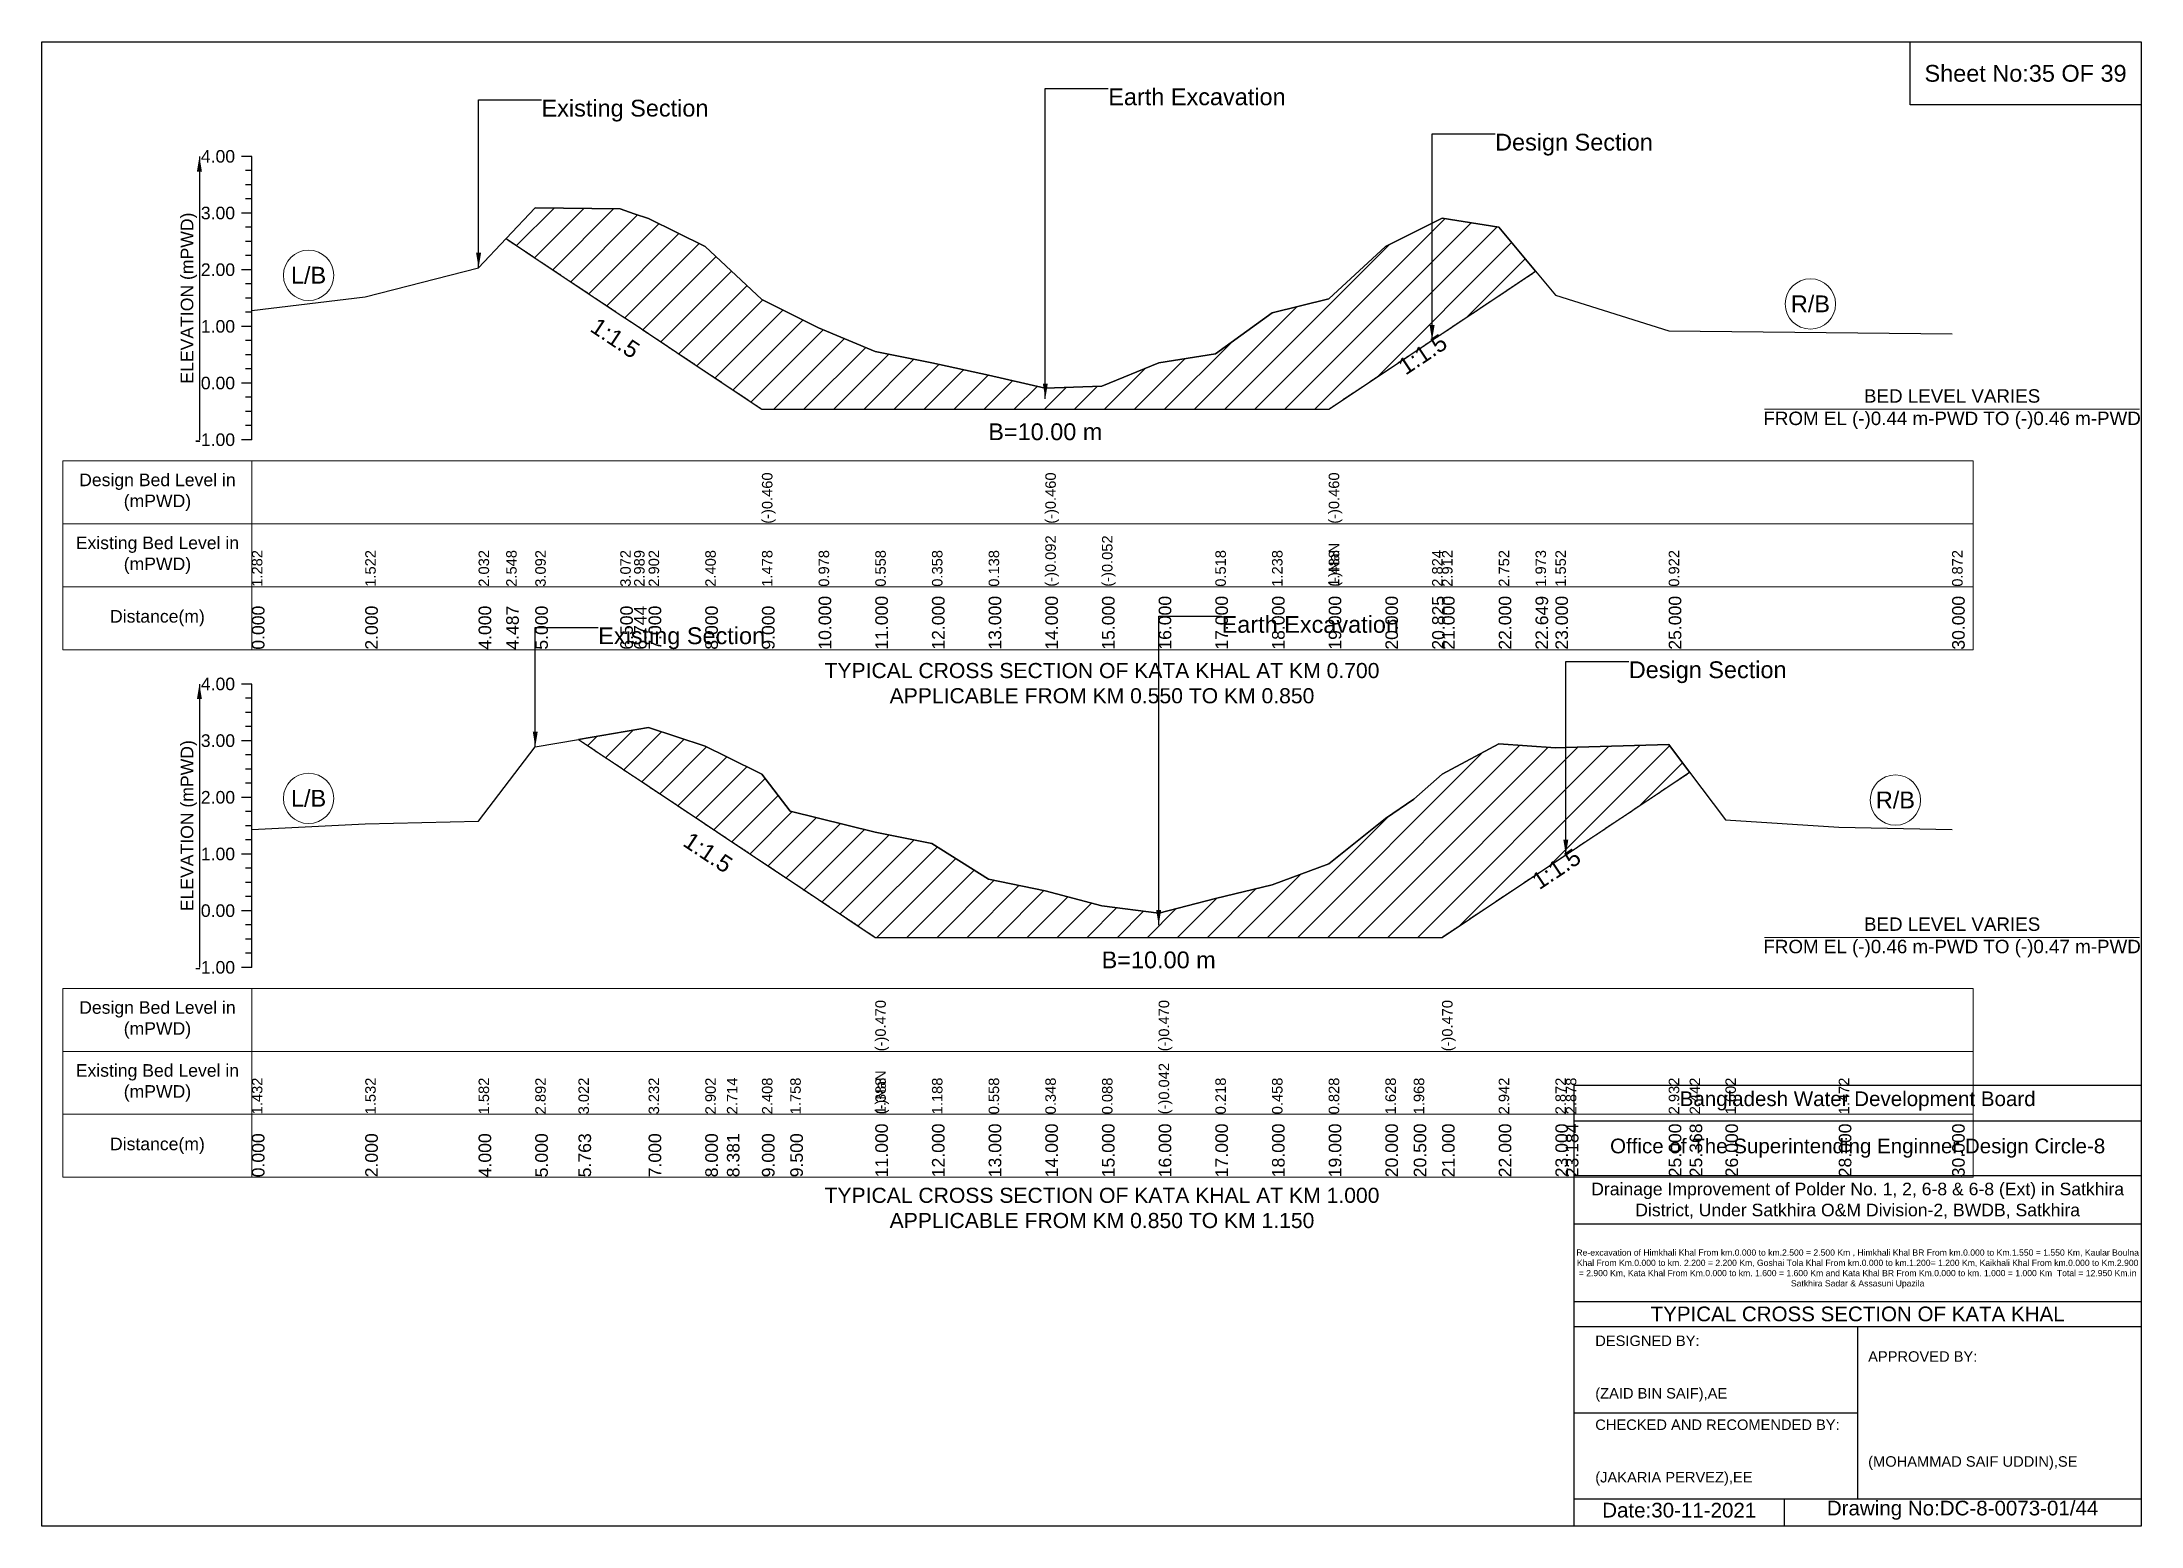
# Model space of a CAD drawing. Header units: inches. Extents: x 93000 to 486000, y -4242 to 0.
# Drawn here: x 440000 to 446000, y -4242 to 0 of the extents above; entities that cross this region are included whole.
import ezdxf

# ---------------------------------------------------------------- set-up
doc = ezdxf.new("R2010")
doc.units = ezdxf.units.IN
doc.header["$LTSCALE"] = 7
doc.header["$MEASUREMENT"] = 0
doc.linetypes.add('DASHED', pattern=[0.75, 0.5, -0.25])
for name, color, linetype, lineweight in [('Cross section Data Border', 7, 'Continuous', 9), ('Cross Section Labels', 7, 'Continuous', 9), ('Design_Bed_Level for Xsection', 7, 'DASHED', 25), ('Existing_Bed_Level for Xsection', 7, 'Continuous', 25), ('Long Section Labels', 7, 'Continuous', 9)]:
    doc.layers.add(name, color=color, linetype=linetype, lineweight=lineweight)
doc.styles.get("Standard").update_dxf_attribs({"font": 'arial.ttf'})
doc.dimstyles.get("Standard").update_dxf_attribs({"dimtxt": 0.18, "dimasz": 0.18, "dimexe": 0.18, "dimexo": 0.0625, "dimgap": 0.09, "dimtad": 0, "dimtih": 1, "dimtoh": 1, "dimdec": 4, "dimzin": 0, "dimdsep": 46, "dimtxsty": 'Standard', "dimcen": 0.09, "dimadec": 0, "dimazin": 0, "dimtfac": 1, "dimtdec": 4, "dimtofl": 0, "dimtmove": 0, "dimatfit": 3, "dimfxl": 1, "dimtolj": 1, "dimtzin": 0, "dimarcsym": 0})

msp = doc.modelspace()

# ---------------------------------------------------------------- texts
at = {"attachment_point": 5}
for s, insert, char_height in [('Sheet No:35 OF 39', (445670, -90), 48), ('Bangladesh Water Development Board', (445190, -3027), 42), ('Office of The Superintending Enginner,Design Circle-8', (445190, -3162), 42)]:
    msp.add_mtext(s, dxfattribs=dict(at, insert=insert, char_height=char_height))
for s, insert, char_height, width, attachment_point in [('Drainage Improvement of Polder No. 1, 2, 6-8 & 6-8 (Ext) in Satkhira District, Under Satkhira O&M Division-2, BWDB, Satkhira', (445190, -3312), 36, 1680, 5), ('Re-excavation of Himkhali Khal From km.0.000 to km.2.500 = 2.500 Km , Himkhali Khal BR From km.0.000 to Km.1.550 = 1.550 Km, Kaular Boulna Khal From Km.0.000 to km. 2.200 = 2.200 Km, Goshai Tola Khal From km.0.000 to km.1.200= 1.200 Km, Kaikhali Khal From km.0.000 to Km.2.900 = 2.900 Km, Kata Khal From Km.0.000 to km. 1.600 = 1.600 Km and Kata Khal BR From Km.0.000 to km. 1.000 = 1.000 Km  Total = 12.950 Km.in Satkhira Sadar & Assasuni Upazila', (445190, -3507), 17.611, 1620, 5), ('TYPICAL CROSS SECTION OF KATA KHAL', (445190, -3636), 42, 1680, 5), ('DESIGNED BY:^J^J^J(ZAID BIN SAIF),AE', (444440, -3792), 30, 840, 4), ('APPROVED BY:^J^J^J^J^J^J(MOHAMMAD SAIF UDDIN),SE', (445220, -3912), 30, 840, 4), ('CHECKED AND RECOMENDED BY:^J^J^J(JAKARIA PERVEZ),EE', (444440, -4032), 30, 840, 4), ('Date:30-11-2021', (444680, -4197), 42, 840, 5), ('Drawing No:DC-8-0073-01/44', (445490, -4197), 42, 1320, 5)]:
    msp.add_mtext(s, dxfattribs=dict(insert=insert, char_height=char_height, width=width, attachment_point=attachment_point))
at = {"layer": 'Cross section Data Border', "char_height": 36, "width": 480, "attachment_point": 5}
for s, insert in [('Design Bed Level in (mPWD)', (440330, -1287.1)), ('Existing Bed Level in (mPWD)', (440330, -1467.1)), ('Distance(m)', (440330, -1647.1)), ('Design Bed Level in (mPWD)', (440330, -2795.2)), ('Existing Bed Level in (mPWD)', (440330, -2975.2)), ('Distance(m)', (440330, -3155.2))]:
    msp.add_mtext(s, dxfattribs=dict(at, insert=insert))
at = {"layer": 'Cross Section Labels'}
for s, insert, char_height, attachment_point in [('Existing Section', (441428, -165.1), 48, 1), ('Earth Excavation', (443048, -132.7), 48, 1), ('Design Section', (444153.6, -262.3), 48, 1), ('L/B', (440762, -667), 48, 5), ('R/B', (445055, -748.8), 48, 5), ('BED LEVEL VARIES ^JFROM EL (-)0.44 m-PWD TO (-)0.46 m-PWD', (445460, -1049.6), 38.4, 5), ('B=10.00 m', (442868, -1090.1), 48, 2), ('Existing Section', (441590, -1673.2), 48, 1), ('Earth Excavation', (443372, -1640.8), 48, 1), ('TYPICAL CROSS SECTION OF KATA KHAL AT KM 0.700^JAPPLICABLE FROM KM 0.550 TO KM 0.850', (443030, -1833), 43.2, 5), ('Design Section', (444535.8, -1770.4), 48, 1), ('L/B', (440762, -2162.1), 48, 5), ('R/B', (445298, -2167), 48, 5), ('BED LEVEL VARIES ^JFROM EL (-)0.46 m-PWD TO (-)0.47 m-PWD', (445460, -2559.3), 38.4, 5), ('B=10.00 m', (443192, -2599.8), 48, 2), ('TYPICAL CROSS SECTION OF KATA KHAL AT KM 1.000^JAPPLICABLE FROM KM 0.850 TO KM 1.150', (443030, -3333), 43.2, 5)]:
    msp.add_mtext(s, dxfattribs=dict(at, insert=insert, char_height=char_height, attachment_point=attachment_point))
at = {"layer": 'Cross Section Labels', "char_height": 48, "attachment_point": 2}
for insert, rotation in [((441652, -826.2), 326.30993), ((443933.1, -872.8), 33.69007), ((441917.3, -2296.8), 326.30993), ((444315.3, -2343.7), 33.69007)]:
    msp.add_mtext('1:1.5', dxfattribs=dict(at, insert=insert, rotation=rotation))
at = {"layer": 'Existing_Bed_Level for Xsection', "char_height": 36, "attachment_point": 6}
for s, insert in [('4.00', (440552, -327.1)), ('3.00', (440552, -489.1)), ('2.00', (440552, -651.1)), ('1.00', (440552, -813.1)), ('0.00', (440552, -975.1)), ('-1.00', (440552, -1137.1)), ('4.00', (440552, -1835.2)), ('3.00', (440552, -1997.2)), ('2.00', (440552, -2159.2)), ('1.00', (440552, -2321.2)), ('0.00', (440552, -2483.2)), ('-1.00', (440552, -2645.2))]:
    msp.add_mtext(s, dxfattribs=dict(at, insert=insert))
at = {"layer": 'Existing_Bed_Level for Xsection', "char_height": 36, "attachment_point": 5, "rotation": 90}
for insert in [(440420, -732.1), (440420, -2240.2)]:
    msp.add_mtext('ELEVATION (mPWD)', dxfattribs=dict(at, insert=insert))
at = {"layer": 'Long Section Labels', "attachment_point": 1, "rotation": 90}
for s, insert, char_height in [('(-)0.460', (442058, -1377.1), 30), ('(-)0.460', (442868, -1377.1), 30), ('(-)0.460', (443678, -1377.1), 30), ('(-)0.092', (442868, -1557.1), 30), ('(-)0.092', (442868, -1557.1), 30), ('(-)0.092', (442868, -1557.1), 30), ('(-)0.052', (443030, -1557.1), 30), ('(-)NaN', (443678, -1557.1), 30), ('1.282', (440600, -1557.1), 30), ('1.522', (440924, -1557.1), 30), ('2.032', (441248, -1557.1), 30), ('2.548', (441326.9, -1557.1), 30), ('3.092', (441410, -1557.1), 30), ('3.072', (441653, -1557.1), 30), ('2.989', (441692.5, -1557.1), 30), ('2.902', (441734, -1557.1), 30), ('2.408', (441896, -1557.1), 30), ('2.408', (441896, -1557.1), 30), ('1.478', (442058, -1557.1), 30), ('1.478', (442058, -1557.1), 30), ('1.478', (442058, -1557.1), 30), ('0.978', (442220, -1557.1), 30), ('0.558', (442382, -1557.1), 30), ('0.358', (442544, -1557.1), 30), ('0.358', (442544, -1557.1), 30), ('0.138', (442706, -1557.1), 30), ('0.518', (443354, -1557.1), 30), ('1.238', (443516, -1557.1), 30), ('1.488', (443678, -1557.1), 30), ('1.488', (443678, -1557.1), 30), ('2.824', (443973.6, -1557.1), 30), ('2.912', (444002, -1557.1), 30), ('2.752', (444164, -1557.1), 30), ('1.973', (444269.2, -1557.1), 30), ('1.552', (444326, -1557.1), 30), ('0.922', (444650, -1557.1), 30), ('0.872', (445460, -1557.1), 30), ('0.000', (440600, -1737.1), 36), ('2.000', (440924, -1737.1), 36), ('4.000', (441248, -1737.1), 36), ('4.487', (441326.9, -1737.1), 36), ('5.000', (441410, -1737.1), 36), ('6.500', (441653, -1737.1), 36), ('6.744', (441692.5, -1737.1), 36), ('7.000', (441734, -1737.1), 36), ('8.000', (441896, -1737.1), 36), ('9.000', (442058, -1737.1), 36), ('9.000', (442058, -1737.1), 36), ('9.000', (442058, -1737.1), 36), ('10.000', (442220, -1737.1), 36), ('11.000', (442382, -1737.1), 36), ('12.000', (442544, -1737.1), 36), ('13.000', (442706, -1737.1), 36), ('14.000', (442868, -1737.1), 36), ('14.000', (442868, -1737.1), 36), ('14.000', (442868, -1737.1), 36), ('15.000', (443030, -1737.1), 36), ('16.000', (443192, -1737.1), 36), ('17.000', (443354, -1737.1), 36), ('18.000', (443516, -1737.1), 36), ('19.000', (443678, -1737.1), 36), ('19.000', (443678, -1737.1), 36), ('19.000', (443678, -1737.1), 36), ('20.000', (443840, -1737.1), 36), ('20.825', (443973.6, -1737.1), 36), ('21.000', (444002, -1737.1), 36), ('22.000', (444164, -1737.1), 36), ('22.649', (444269.2, -1737.1), 36), ('23.000', (444326, -1737.1), 36), ('25.000', (444650, -1737.1), 36), ('30.000', (445460, -1737.1), 36), ('(-)0.470', (442382, -2885.2), 30), ('(-)0.470', (443192, -2885.2), 30), ('(-)0.470', (444002, -2885.2), 30), ('(-)0.042', (443192, -3065.2), 30), ('(-)0.042', (443192, -3065.2), 30), ('(-)0.042', (443192, -3065.2), 30), ('1.432', (440600, -3065.2), 30), ('1.432', (440600, -3065.2), 30), ('1.532', (440924, -3065.2), 30), ('1.582', (441248, -3065.2), 30), ('2.892', (441410, -3065.2), 30), ('3.022', (441533.5, -3065.2), 30), ('3.232', (441734, -3065.2), 30), ('2.902', (441896, -3065.2), 30), ('2.714', (441957.8, -3065.2), 30), ('2.408', (442058, -3065.2), 30), ('2.408', (442058, -3065.2), 30), ('2.408', (442058, -3065.2), 30), ('1.758', (442139, -3065.2), 30), ('(-)NaN', (442382, -3065.2), 30), ('(-)NaN', (442382, -3065.2), 30), ('1.388', (442382, -3065.2), 30), ('1.388', (442382, -3065.2), 30), ('1.188', (442544, -3065.2), 30), ('0.558', (442706, -3065.2), 30), ('0.348', (442868, -3065.2), 30), ('0.088', (443030, -3065.2), 30), ('0.218', (443354, -3065.2), 30), ('0.458', (443516, -3065.2), 30), ('0.828', (443678, -3065.2), 30), ('1.628', (443840, -3065.2), 30), ('1.968', (443921, -3065.2), 30), ('2.942', (444164, -3065.2), 30), ('2.872', (444326, -3065.2), 30), ('2.878', (444355.8, -3065.2), 30), ('2.932', (444650, -3065.2), 30), ('2.442', (444709.7, -3065.2), 30), ('1.602', (444812, -3065.2), 30), ('1.472', (445136, -3065.2), 30), ('11.000', (442382, -3245.2), 36), ('11.000', (442382, -3245.2), 36), ('11.000', (442382, -3245.2), 36), ('12.000', (442544, -3245.2), 36), ('13.000', (442706, -3245.2), 36), ('14.000', (442868, -3245.2), 36), ('15.000', (443030, -3245.2), 36), ('16.000', (443192, -3245.2), 36), ('16.000', (443192, -3245.2), 36), ('16.000', (443192, -3245.2), 36), ('17.000', (443354, -3245.2), 36), ('18.000', (443516, -3245.2), 36), ('19.000', (443678, -3245.2), 36), ('20.000', (443840, -3245.2), 36), ('20.500', (443921, -3245.2), 36), ('21.000', (444002, -3245.2), 36), ('21.000', (444002, -3245.2), 36), ('21.000', (444002, -3245.2), 36), ('22.000', (444164, -3245.2), 36), ('23.000', (444326, -3245.2), 36), ('23.184', (444355.8, -3245.2), 36), ('25.000', (444650, -3245.2), 36), ('25.368', (444709.7, -3245.2), 36), ('26.000', (444812, -3245.2), 36), ('28.000', (445136, -3245.2), 36), ('30.000', (445460, -3245.2), 36), ('0.000', (440600, -3245.2), 36), ('2.000', (440924, -3245.2), 36), ('4.000', (441248, -3245.2), 36), ('5.000', (441410, -3245.2), 36), ('5.763', (441533.5, -3245.2), 36), ('7.000', (441734, -3245.2), 36), ('8.000', (441896, -3245.2), 36), ('8.381', (441957.8, -3245.2), 36), ('9.000', (442058, -3245.2), 36), ('9.500', (442139, -3245.2), 36)]:
    msp.add_mtext(s, dxfattribs=dict(at, insert=insert, char_height=char_height))

# ---------------------------------------------------------------- hatches: boundary and pattern name
at = {"layer": 'Existing_Bed_Level for Xsection'}
h = msp.add_hatch(dxfattribs=at)
h.set_pattern_fill('ANSI31', color=256, scale=486, style=0)
h.paths.add_polyline_path([(441326.9, -562.2), (441410, -617.6), (441653, -779.6), (441692.5, -805.9), (441734, -833.6), (441896, -941.6), (442058, -1049.6), (442220, -1049.6), (442382, -1049.6), (442544, -1049.6), (442706, -1049.6), (442868, -1049.6), (443030, -1049.6), (443192, -1049.6), (443354, -1049.6), (443516, -1049.6), (443678, -1049.6), (443840, -941.6), (443973.6, -852.6), (444002, -833.6), (444164, -725.6), (444269.2, -655.5), (444164, -529.3), (444002, -503.4), (443973.6, -517.7), (443840, -585), (443678, -734), (443516, -774.5), (443354, -891.2), (443192, -917.1), (443030, -983.5), (442868, -990), (442706, -952.7), (442544, -917.1), (442382, -884.7), (442220, -816.7), (442058, -735.7), (441896, -585), (441734, -505), (441692.5, -490.9), (441653, -477.4), (441410, -474.2)])
h = msp.add_hatch(dxfattribs=at)
h.set_pattern_fill('ANSI31', color=256, scale=486, style=0)
h.paths.add_polyline_path([(441533.5, -1993.7), (441734, -2127.3), (441896, -2235.3), (441957.8, -2276.5), (442058, -2343.3), (442139, -2397.3), (442382, -2559.3), (442544, -2559.3), (442706, -2559.3), (442868, -2559.3), (443030, -2559.3), (443192, -2559.3), (443354, -2559.3), (443516, -2559.3), (443678, -2559.3), (443840, -2559.3), (443921, -2559.3), (444002, -2559.3), (444164, -2451.3), (444326, -2343.3), (444355.8, -2323.4), (444650, -2127.3), (444709.7, -2087.6), (444650, -2008.2), (444355.8, -2017), (444326, -2017.9), (444164, -2006.6), (444002, -2093.1), (443921, -2164.4), (443840, -2219.5), (443678, -2349.1), (443516, -2409), (443354, -2447.9), (443192, -2490), (443030, -2468.9), (442868, -2426.8), (442706, -2392.8), (442544, -2290.7), (442382, -2258.3), (442139, -2198.4), (442058, -2093.1), (441957.8, -2043.6), (441896, -2013.1), (441734, -1959.6)])

# ---------------------------------------------------------------- linework, layer by layer
for points in [[(440000, 0), (446000, 0), (446000, -4242), (440000, -4242)], [(445340, 0), (446000, 0), (446000, -180), (445340, -180)]]:
    msp.add_lwpolyline(points, close=True)
for points in [[(444380, -4242), (444380, -2982), (446000, -2982)], [(444380, -3084), (446000, -3084)], [(444380, -3240), (446000, -3240)], [(444380, -3378), (446000, -3378)], [(444380, -3600), (446000, -3600)], [(444380, -3672), (446000, -3672)], [(445190, -3672), (445190, -4164)], [(444380, -3918), (445190, -3918)], [(444380, -4164), (446000, -4164)], [(444980, -4164), (444980, -4242)]]:
    msp.add_lwpolyline(points)
at = {"layer": 'Cross section Data Border'}
for points in [[(440060, -1197.1), (445520, -1197.1), (445520, -1737.1), (440060, -1737.1)], [(440060, -2705.2), (445520, -2705.2), (445520, -3245.2), (440060, -3245.2)]]:
    msp.add_lwpolyline(points, close=True, dxfattribs=at)
for points in [[(440600, -1197.1), (440600, -1737.1)], [(440060, -1377.1), (445520, -1377.1)], [(440060, -1557.1), (445520, -1557.1)], [(440600, -2705.2), (440600, -3245.2)], [(440060, -2885.2), (445520, -2885.2)], [(440060, -3065.2), (445520, -3065.2)]]:
    msp.add_lwpolyline(points, dxfattribs=at)
at = {"layer": 'Cross Section Labels'}
for points in [[(444924.2, -1049.6), (445995.8, -1049.6)], [(444924.2, -2559.3), (445995.8, -2559.3)]]:
    msp.add_lwpolyline(points, dxfattribs=at)
for centre in [(440762, -667), (445055, -748.8), (440762, -2162.1), (445298, -2167)]:
    msp.add_circle(centre, 72, dxfattribs=at)
at = {"layer": 'Design_Bed_Level for Xsection'}
for points in [[(441326.9, -562.2), (441692.5, -805.9), (442058, -1049.6), (442868, -1049.6), (443678, -1049.6), (443973.6, -852.6), (444269.2, -655.5)], [(441533.5, -1993.7), (441957.8, -2276.5), (442382, -2559.3), (443192, -2559.3), (444002, -2559.3), (444355.8, -2323.4), (444709.7, -2087.6)]]:
    msp.add_lwpolyline(points, dxfattribs=at)
at = {"layer": 'Existing_Bed_Level for Xsection'}
for points in [[(440600, -327.1), (440570, -327.1)], [(440600, -1137.1), (440600, -975.1), (440600, -813.1), (440600, -651.1), (440600, -489.1), (440600, -327.1)], [(440600, -367.6), (440582, -367.6)], [(440600, -408.1), (440582, -408.1)], [(440600, -448.6), (440582, -448.6)], [(440600, -767.4), (440924, -728.5), (441248, -645.9), (441326.9, -562.2), (441410, -474.2), (441653, -477.4), (441692.5, -490.9), (441734, -505), (441896, -585), (442058, -735.7), (442058, -735.7), (442220, -816.7), (442382, -884.7), (442544, -917.1), (442706, -952.7), (442868, -990), (442868, -990), (443030, -983.5), (443192, -917.1), (443354, -891.2), (443516, -774.5), (443678, -734), (443678, -734), (443840, -585), (443973.6, -517.7), (444002, -503.4), (444164, -529.3), (444269.2, -655.5), (444326, -723.7), (444650, -825.7), (445460, -833.8)], [(440600, -489.1), (440570, -489.1)], [(440600, -529.6), (440582, -529.6)], [(440600, -570.1), (440582, -570.1)], [(440600, -651.1), (440570, -651.1)], [(440600, -610.6), (440582, -610.6)], [(440600, -691.6), (440582, -691.6)], [(440600, -732.1), (440582, -732.1)], [(440600, -772.6), (440582, -772.6)], [(440600, -813.1), (440570, -813.1)], [(440600, -853.6), (440582, -853.6)], [(440600, -894.1), (440582, -894.1)], [(440600, -934.6), (440582, -934.6)], [(440600, -975.1), (440570, -975.1)], [(440600, -1015.6), (440582, -1015.6)], [(440600, -1056.1), (440582, -1056.1)], [(440600, -1137.1), (440570, -1137.1)], [(440600, -1096.6), (440582, -1096.6)], [(440600, -1835.2), (440570, -1835.2)], [(440600, -2645.2), (440600, -2483.2), (440600, -2321.2), (440600, -2159.2), (440600, -1997.2), (440600, -1835.2)], [(440600, -1875.7), (440582, -1875.7)], [(440600, -1916.2), (440582, -1916.2)], [(440600, -1956.7), (440582, -1956.7)], [(440600, -2251.2), (440924, -2235), (441248, -2226.9), (441410, -2014.7), (441533.5, -1993.7), (441734, -1959.6), (441896, -2013.1), (441957.8, -2043.6), (442058, -2093.1), (442139, -2198.4), (442382, -2258.3), (442382, -2258.3), (442544, -2290.7), (442706, -2392.8), (442868, -2426.8), (443030, -2468.9), (443192, -2490), (443192, -2490), (443354, -2447.9), (443516, -2409), (443678, -2349.1), (443840, -2219.5), (443921, -2164.4), (444002, -2093.1), (444002, -2093.1), (444164, -2006.6), (444326, -2017.9), (444355.8, -2017), (444650, -2008.2), (444709.7, -2087.6), (444812, -2223.7), (445136, -2244.7), (445460, -2251.2)], [(440600, -1997.2), (440570, -1997.2)], [(440600, -2037.7), (440582, -2037.7)], [(440600, -2078.2), (440582, -2078.2)], [(440600, -2159.2), (440570, -2159.2)], [(440600, -2118.7), (440582, -2118.7)], [(440600, -2199.7), (440582, -2199.7)], [(440600, -2240.2), (440582, -2240.2)], [(440600, -2321.2), (440570, -2321.2)], [(440600, -2280.7), (440582, -2280.7)], [(440600, -2361.7), (440582, -2361.7)], [(440600, -2402.2), (440582, -2402.2)], [(440600, -2442.7), (440582, -2442.7)], [(440600, -2483.2), (440570, -2483.2)], [(440600, -2523.7), (440582, -2523.7)], [(440600, -2564.2), (440582, -2564.2)], [(440600, -2604.7), (440582, -2604.7)], [(440600, -2645.2), (440570, -2645.2)]]:
    msp.add_lwpolyline(points, dxfattribs=at)
for points in [[(441326.9, -562.2), (441410, -617.6), (441653, -779.6), (441692.5, -805.9), (441734, -833.6), (441896, -941.6), (442058, -1049.6), (442058, -1049.6), (442220, -1049.6), (442382, -1049.6), (442544, -1049.6), (442706, -1049.6), (442868, -1049.6), (442868, -1049.6), (443030, -1049.6), (443192, -1049.6), (443354, -1049.6), (443516, -1049.6), (443678, -1049.6), (443678, -1049.6), (443840, -941.6), (443973.6, -852.6), (444002, -833.6), (444164, -725.6), (444269.2, -655.5), (444269.2, -655.5), (444269.2, -655.5), (444164, -529.3), (444002, -503.4), (443973.6, -517.7), (443840, -585), (443678, -734), (443678, -734), (443516, -774.5), (443354, -891.2), (443192, -917.1), (443030, -983.5), (442868, -990), (442868, -990), (442706, -952.7), (442544, -917.1), (442382, -884.7), (442220, -816.7), (442058, -735.7), (442058, -735.7), (441896, -585), (441734, -505), (441692.5, -490.9), (441653, -477.4), (441410, -474.2)], [(441533.5, -1993.7), (441533.5, -1993.7), (441734, -2127.3), (441896, -2235.3), (441957.8, -2276.5), (442058, -2343.3), (442139, -2397.3), (442382, -2559.3), (442382, -2559.3), (442544, -2559.3), (442706, -2559.3), (442868, -2559.3), (443030, -2559.3), (443192, -2559.3), (443192, -2559.3), (443354, -2559.3), (443516, -2559.3), (443678, -2559.3), (443840, -2559.3), (443921, -2559.3), (444002, -2559.3), (444002, -2559.3), (444164, -2451.3), (444326, -2343.3), (444355.8, -2323.4), (444650, -2127.3), (444709.7, -2087.6), (444709.7, -2087.6), (444709.7, -2087.6), (444650, -2008.2), (444355.8, -2017), (444326, -2017.9), (444164, -2006.6), (444002, -2093.1), (444002, -2093.1), (443921, -2164.4), (443840, -2219.5), (443678, -2349.1), (443516, -2409), (443354, -2447.9), (443192, -2490), (443192, -2490), (443030, -2468.9), (442868, -2426.8), (442706, -2392.8), (442544, -2290.7), (442382, -2258.3), (442382, -2258.3), (442139, -2198.4), (442058, -2093.1), (441957.8, -2043.6), (441896, -2013.1), (441734, -1959.6), (441533.5, -1993.7)]]:
    msp.add_lwpolyline(points, close=True, dxfattribs=at)

msp.set_redraw_order([(e.dxf.handle, doc.entitydb.next_handle()) for e in msp.query("TEXT MTEXT ATTDEF DIMENSION ARC_DIMENSION")])  # texts and dimensions are drawn at this point

# ---------------------------------------------------------------- leaders
at = {"layer": 'Cross Section Labels', "annotation_type": 0, "has_hookline": 1, "hookline_direction": 0}
for points, text_width in [([(441248, -645.9), (441248, -165.1), (441427.9, -165.1)], 467.2), ([(442868, -1019.8), (442868, -132.7), (443047.9, -132.7)], 497), ([(443973.6, -852.6), (443973.6, -262.3), (444153.5, -262.3)], 441.2), ([(441410, -2014.7), (441410, -1673.2), (441589.9, -1673.2)], 467.2), ([(443192, -2524.7), (443192, -1640.8), (443371.9, -1640.8)], 497), ([(444355.8, -2323.4), (444355.8, -1770.4), (444535.7, -1770.4)], 441.2)]:
    msp.add_leader(points, dimstyle='Standard', override={"dimasz": 43.2}, dxfattribs=dict(at, text_width=text_width))
at = {"layer": 'Existing_Bed_Level for Xsection'}
for points in [[(440450, -327.1), (440450, -1137.1)], [(440450, -1835.2), (440450, -2645.2)]]:
    msp.add_leader(points, dimstyle='Standard', override={"dimasz": 43.2}, dxfattribs=at)

doc.saveas('drawing.dxf')
